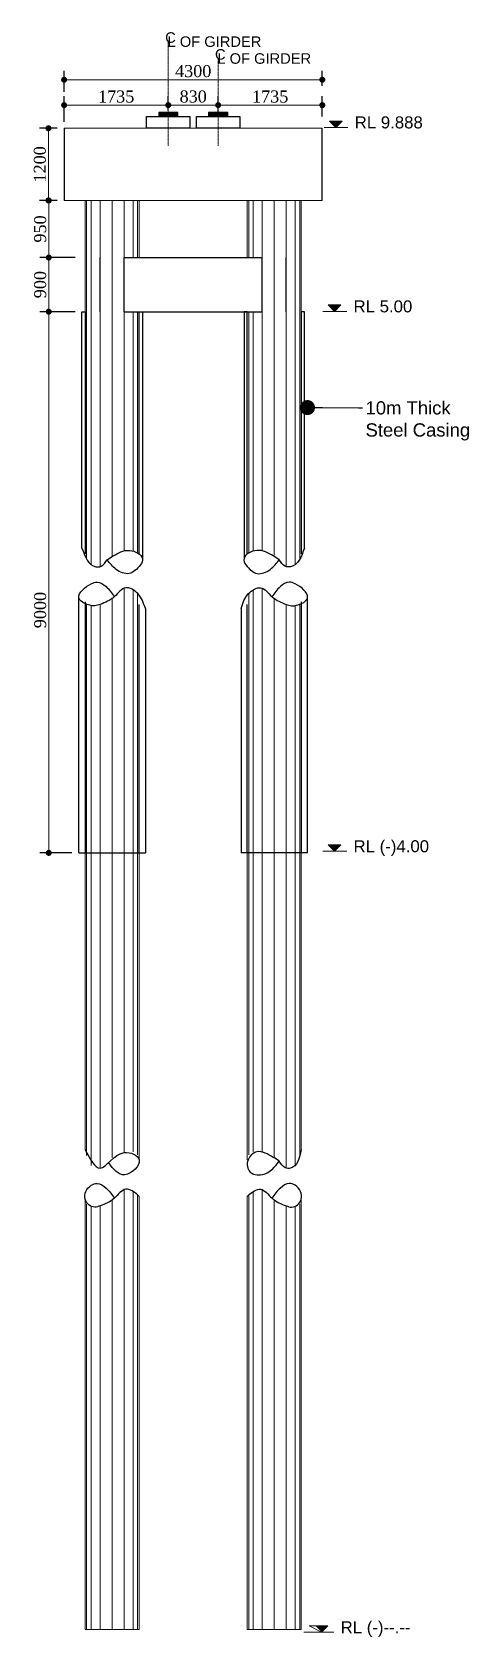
# Model space of a CAD drawing. Header units: millimetres. Extents: x -469201 to 35267, y 67768 to 197746.
# Drawn here: x -426178 to -418902, y 93268 to 119955 of the extents above; entities that cross this region are included whole.
import ezdxf

# ---------------------------------------------------------------- set-up
doc = ezdxf.new("R2010")
doc.units = ezdxf.units.MM
doc.header["$PDMODE"] = 2
doc.linetypes.add('CENTER', pattern=[2, 1.25, -0.25, 0.25, -0.25])
doc.layers.get('Defpoints').update_dxf_attribs({"lineweight": 13})
for name, color, linetype, lineweight in [('Center Line', 34, 'Continuous', 15), ('dim', 4, 'Continuous', 25), ('Dimision', 4, 'Continuous', 9), ('hatch', 65, 'Continuous', 9), ('Pile', 11, 'Continuous', 15), ('Pire Line', 11, 'Continuous', 25), ('Steel Casing', 70, 'Continuous', 30), ('Text', 7, 'Continuous', 15)]:
    doc.layers.add(name, color=color, linetype=linetype, lineweight=lineweight)
doc.styles.add('ROMANS', font='arial.ttf', dxfattribs={"height": 200})
doc.styles.get("Standard").update_dxf_attribs({"font": 'times.ttf'})
doc.dimstyles.new('ISO-25', dxfattribs={"dimtxt": 175, "dimasz": 100, "dimexe": 65, "dimexo": 115.625, "dimgap": 40, "dimtad": 1, "dimtoh": 1, "dimdec": 0, "dimtxsty": 'Standard', "dimblk": 'DOT', "dimcen": 300, "dimclrd": 256, "dimclre": 256, "dimclrt": 256, "dimadec": 0, "dimazin": 0, "dimtfac": 1, "dimtdec": 0, "dimtix": 1, "dimtmove": 0, "dimatfit": 3, "dimldrblk": 'DOT', "dimfxl": 75, "dimlwd": -1, "dimarcsym": 0})

msp = doc.modelspace()

# ---------------------------------------------------------------- texts
at = {"layer": 'Text', "style": 'ROMANS'}
for s, p in [('RL 9.888', (-420804.2, 118353.8)), ('RL 5.00', (-420823.8, 115294.6)), ('RL (-)4.00', (-420823.8, 106316.4)), ('RL (-)--.--', (-421038.8, 93328.6))]:
    msp.add_text(s, height=200, dxfattribs=at).set_placement(p)
at = {"layer": 'Text', "attachment_point": 1, "style": 'ROMANS'}
for s, insert, char_height, width in [('C', (-423960.6, 119952.7), 175, 8235.459), ('L OF GIRDER', (-423921.1, 119884.3), 175, 8235.459), ('C', (-423131.1, 119671.8), 175, 8235.459), ('L OF GIRDER', (-423091.6, 119603.4), 175, 8235.459), ('10m Thick Steel Casing ', (-420624.4, 113816.3), 220, 1816.52)]:
    msp.add_mtext(s, dxfattribs=dict(at, insert=insert, char_height=char_height, width=width))

# ---------------------------------------------------------------- blocks, each defined once
blk = doc.blocks.new('_Dot')
at = {"color": 0, "linetype": 'ByBlock', "lineweight": -2}
blk.add_line((-0.5, 0), (-1, 0), dxfattribs=at)
at = {"color": 0, "linetype": 'ByBlock', "const_width": 0.5}
blk.add_lwpolyline([(-0.25, 0, 1), (0.25, 0, 1)], format="xyb", close=True, dxfattribs=at)
blk = doc.blocks.new('*D52')
at = {"layer": 'Defpoints', "color": 0, "ltscale": 3, "transparency": 16777216}
for p in [(-425905, 118356), (-425644, 118356), (-425644, 117156)]:
    blk.add_point(p, dxfattribs=at)
at = {"layer": 'Dimision', "color": 1, "lineweight": -2, "ltscale": 3, "transparency": 16777216}
for p, q in [((-425760, 118356), (-426055, 118356)), ((-425760, 117156), (-426055, 117156))]:
    blk.add_line(p, q, dxfattribs=at)
at = {"layer": 'Dimision', "ltscale": 3, "transparency": 16777216}
blk.add_line((-425905, 117256), (-425905, 118256), dxfattribs=at)
at = {"layer": 'Dimision', "ltscale": 3, "transparency": 16777216, "xscale": 100, "yscale": 100, "zscale": 100}
for p, rotation in [((-425905, 118356), 90), ((-425905, 117156), 270)]:
    blk.add_blockref('_Dot', p, dxfattribs=dict(at, rotation=rotation))
at = {"layer": 'Dimision', "ltscale": 3, "transparency": 16777216, "insert": (-426047, 117756), "char_height": 200, "attachment_point": 5, "rotation": 90}
blk.add_mtext('1200', dxfattribs=at)
blk = doc.blocks.new('*D53')
at = {"layer": 'Defpoints', "color": 0, "ltscale": 3, "transparency": 16777216}
for p in [(-425344, 116206), (-425900, 115306), (-425344, 115306)]:
    blk.add_point(p, dxfattribs=at)
at = {"layer": 'Dimision', "color": 1, "lineweight": -2, "ltscale": 3, "transparency": 16777216}
for p, q in [((-425460, 116206), (-426050, 116206)), ((-425460, 115306), (-426050, 115306))]:
    blk.add_line(p, q, dxfattribs=at)
at = {"layer": 'Dimision', "ltscale": 3, "transparency": 16777216}
blk.add_line((-425900, 116106), (-425900, 115406), dxfattribs=at)
at = {"layer": 'Dimision', "ltscale": 3, "transparency": 16777216, "xscale": 100, "yscale": 100, "zscale": 100}
for p, rotation in [((-425900, 116206), 90), ((-425900, 115306), 270)]:
    blk.add_blockref('_Dot', p, dxfattribs=dict(at, rotation=rotation))
at = {"layer": 'Dimision', "ltscale": 3, "transparency": 16777216, "insert": (-426042, 115756), "char_height": 200, "attachment_point": 5, "rotation": 90}
blk.add_mtext('900', dxfattribs=at)
blk = doc.blocks.new('*D54')
at = {"layer": 'Defpoints', "color": 0, "ltscale": 3, "transparency": 16777216}
for p in [(-425900, 115306), (-425615, 115306), (-425398, 106306)]:
    blk.add_point(p, dxfattribs=at)
at = {"layer": 'Dimision', "color": 1, "lineweight": -2, "ltscale": 3, "transparency": 16777216}
for p, q in [((-425731, 115306), (-426050, 115306)), ((-425513, 106306), (-426050, 106306))]:
    blk.add_line(p, q, dxfattribs=at)
at = {"layer": 'Dimision', "ltscale": 3, "transparency": 16777216}
blk.add_line((-425900, 106406), (-425900, 115206), dxfattribs=at)
at = {"layer": 'Dimision', "ltscale": 3, "transparency": 16777216, "xscale": 100, "yscale": 100, "zscale": 100}
for p, rotation in [((-425900, 115306), 90), ((-425900, 106306), 270)]:
    blk.add_blockref('_Dot', p, dxfattribs=dict(at, rotation=rotation))
at = {"layer": 'Dimision', "ltscale": 3, "transparency": 16777216, "insert": (-426042, 110344), "char_height": 200, "attachment_point": 5, "rotation": 90}
blk.add_mtext('9000', dxfattribs=at)
blk = doc.blocks.new('*D55')
at = {"layer": 'Defpoints', "color": 0, "ltscale": 3, "transparency": 16777216}
for p in [(-425644, 118741), (-423909, 118542), (-425644, 118350)]:
    blk.add_point(p, dxfattribs=at)
at = {"layer": 'Dimision', "color": 1, "lineweight": -2, "ltscale": 3, "transparency": 16777216}
for p, q in [((-425644, 118465), (-425644, 118891)), ((-423909, 118658), (-423909, 118891))]:
    blk.add_line(p, q, dxfattribs=at)
at = {"layer": 'Dimision', "ltscale": 3, "transparency": 16777216}
blk.add_line((-424009, 118741), (-425544, 118741), dxfattribs=at)
at = {"layer": 'Dimision', "ltscale": 3, "transparency": 16777216, "xscale": 100, "yscale": 100, "zscale": 100, "rotation": 180}
blk.add_blockref('_Dot', (-425644, 118741), dxfattribs=at)
at = {"layer": 'Dimision', "ltscale": 3, "transparency": 16777216, "xscale": 100, "yscale": 100, "zscale": 100}
blk.add_blockref('_Dot', (-423909, 118741), dxfattribs=at)
at = {"layer": 'Dimision', "ltscale": 3, "transparency": 16777216, "insert": (-424777, 118883), "char_height": 200, "attachment_point": 5}
blk.add_mtext('1735', dxfattribs=at)
blk = doc.blocks.new('*D56')
at = {"layer": 'Defpoints', "color": 0, "ltscale": 3, "transparency": 16777216}
for p in [(-425644, 119163), (-425644, 118847), (-421344, 118945)]:
    blk.add_point(p, dxfattribs=at)
at = {"layer": 'Dimision', "color": 1, "lineweight": -2, "ltscale": 3, "transparency": 16777216}
for p, q in [((-425644, 118963), (-425644, 119313)), ((-421344, 119061), (-421344, 119313))]:
    blk.add_line(p, q, dxfattribs=at)
at = {"layer": 'Dimision', "ltscale": 3, "transparency": 16777216}
blk.add_line((-421444, 119163), (-425544, 119163), dxfattribs=at)
at = {"layer": 'Dimision', "ltscale": 3, "transparency": 16777216, "xscale": 100, "yscale": 100, "zscale": 100, "rotation": 180}
blk.add_blockref('_Dot', (-425644, 119163), dxfattribs=at)
at = {"layer": 'Dimision', "ltscale": 3, "transparency": 16777216, "xscale": 100, "yscale": 100, "zscale": 100}
blk.add_blockref('_Dot', (-421344, 119163), dxfattribs=at)
at = {"layer": 'Dimision', "ltscale": 3, "transparency": 16777216, "insert": (-423494, 119305), "char_height": 200, "attachment_point": 5}
blk.add_mtext('4300', dxfattribs=at)
blk = doc.blocks.new('*D57')
at = {"layer": 'Defpoints', "color": 0, "ltscale": 3, "transparency": 16777216}
for p in [(-421344, 118741), (-423079, 118452), (-421344, 118435)]:
    blk.add_point(p, dxfattribs=at)
at = {"layer": 'Dimision', "color": 1, "lineweight": -2, "ltscale": 3, "transparency": 16777216}
for p, q in [((-423079, 118567), (-423079, 118891)), ((-421344, 118551), (-421344, 118891))]:
    blk.add_line(p, q, dxfattribs=at)
at = {"layer": 'Dimision', "ltscale": 3, "transparency": 16777216}
blk.add_line((-422979, 118741), (-421444, 118741), dxfattribs=at)
at = {"layer": 'Dimision', "ltscale": 3, "transparency": 16777216, "xscale": 100, "yscale": 100, "zscale": 100, "rotation": 180}
blk.add_blockref('_Dot', (-423079, 118741), dxfattribs=at)
at = {"layer": 'Dimision', "ltscale": 3, "transparency": 16777216, "xscale": 100, "yscale": 100, "zscale": 100}
blk.add_blockref('_Dot', (-421344, 118741), dxfattribs=at)
at = {"layer": 'Dimision', "ltscale": 3, "transparency": 16777216, "insert": (-422212, 118883), "char_height": 200, "attachment_point": 5}
blk.add_mtext('1735', dxfattribs=at)
blk = doc.blocks.new('*D58')
at = {"layer": 'Defpoints', "color": 0, "ltscale": 3, "transparency": 16777216}
for p in [(-423909, 118741), (-423909, 118630), (-423079, 118536)]:
    blk.add_point(p, dxfattribs=at)
at = {"layer": 'Dimision', "color": 1, "lineweight": -2, "ltscale": 3, "transparency": 16777216}
for p, q in [((-423909, 118745), (-423909, 118891)), ((-423079, 118651), (-423079, 118891))]:
    blk.add_line(p, q, dxfattribs=at)
at = {"layer": 'Dimision', "ltscale": 3, "transparency": 16777216}
blk.add_line((-423179, 118741), (-423809, 118741), dxfattribs=at)
at = {"layer": 'Dimision', "ltscale": 3, "transparency": 16777216, "xscale": 100, "yscale": 100, "zscale": 100, "rotation": 180}
blk.add_blockref('_Dot', (-423909, 118741), dxfattribs=at)
at = {"layer": 'Dimision', "ltscale": 3, "transparency": 16777216, "xscale": 100, "yscale": 100, "zscale": 100}
blk.add_blockref('_Dot', (-423079, 118741), dxfattribs=at)
at = {"layer": 'Dimision', "ltscale": 3, "transparency": 16777216, "insert": (-423494, 118883), "char_height": 200, "attachment_point": 5}
blk.add_mtext('830', dxfattribs=at)
blk = doc.blocks.new('*D59')
at = {"layer": 'Defpoints', "color": 0, "ltscale": 0.25, "transparency": 16777216}
for p in [(-425900, 117156), (-425644, 117156), (-425344, 116206)]:
    blk.add_point(p, dxfattribs=at)
at = {"layer": 'Dimision', "color": 1, "lineweight": -2, "ltscale": 0.25, "transparency": 16777216}
for p, q in [((-425760, 117156), (-426050, 117156)), ((-425460, 116206), (-426050, 116206))]:
    blk.add_line(p, q, dxfattribs=at)
at = {"layer": 'Dimision', "ltscale": 0.25, "transparency": 16777216}
blk.add_line((-425900, 116306), (-425900, 117056), dxfattribs=at)
at = {"layer": 'Dimision', "ltscale": 0.25, "transparency": 16777216, "xscale": 100, "yscale": 100, "zscale": 100}
for p, rotation in [((-425900, 117156), 90), ((-425900, 116206), 270)]:
    blk.add_blockref('_Dot', p, dxfattribs=dict(at, rotation=rotation))
at = {"layer": 'Dimision', "ltscale": 0.25, "transparency": 16777216, "insert": (-426042, 116681), "char_height": 200, "attachment_point": 5, "rotation": 90}
blk.add_mtext('950', dxfattribs=at)

# ---------------------------------------------------------------- dimensions: what is measured, and where the dimension line sits
at = {"layer": 'Dimision', "ltscale": 3}
for base, p1, p2, picture, middle in [((-425644.2, 119163.4), (-421344.2, 118945.3), (-425644.2, 118846.9), '*D56', (-423494.2, 119305.1)), ((-423909.2, 118740.9), (-423079.3, 118535.8), (-423909.2, 118629.6), '*D58', (-423494.2, 118882.6)), ((-421344.2, 118740.9), (-423079.2, 118451.6), (-421344.2, 118435.3), '*D57', (-422211.7, 118882.9))]:
    dim = msp.add_linear_dim(base=base, p1=p1, p2=p2, dimstyle='ISO-25', override={"dimtxt": 200, "dimexe": 150, "dimclre": 1}, dxfattribs=at)
    dim.commit()
    dim.dimension.update_dxf_attribs({"geometry": picture, "text_midpoint": middle})
for base, p1, p2, angle, picture, middle in [((-425644.2, 118740.9), (-423909.2, 118542.4), (-425644.2, 118349.8), 180, '*D55', (-424776.7, 118882.9)), ((-425905, 118355.6), (-425644.2, 117155.6), (-425644.2, 118355.6), 90, '*D52', (-426046.8, 117755.6)), ((-425900.2, 115305.6), (-425344.2, 116205.6), (-425344.2, 115305.6), 90, '*D53', (-426042.2, 115755.6))]:
    dim = msp.add_linear_dim(base=base, p1=p1, p2=p2, angle=angle, dimstyle='ISO-25', override={"dimtxt": 200, "dimexe": 150, "dimclre": 1}, dxfattribs=at)
    dim.commit()
    dim.dimension.update_dxf_attribs({"geometry": picture, "text_midpoint": middle})
at = {"layer": 'Dimision', "ltscale": 0.25}
dim = msp.add_linear_dim(base=(-425900.2, 117155.6), p1=(-425344.2, 116205.6), p2=(-425644.2, 117155.6), angle=90, dimstyle='ISO-25', override={"dimtxt": 200, "dimexe": 150, "dimclre": 1, "dimtmove": 1}, dxfattribs=at)
dim.commit()
dim.dimension.update_dxf_attribs({"geometry": '*D59', "text_midpoint": (-426042.2, 116680.6)})
at = {"layer": 'Dimision', "ltscale": 3}
dim = msp.add_linear_dim(base=(-425900.2, 115305.6), p1=(-425397.6, 106305.6), p2=(-425615, 115305.6), angle=90, dimstyle='ISO-25', override={"dimtxt": 200, "dimexe": 150, "dimclre": 1}, dxfattribs=at)
dim.commit()
dim.dimension.update_dxf_attribs({"geometry": '*D54', "text_midpoint": (-425900.2, 110343.9), "dimtype": 160})

# ---------------------------------------------------------------- hatches: boundary and pattern name
at = {"layer": 'Dimision', "ltscale": 5}
for points in [[(-421226.8, 118476.6), (-421014.7, 118476.6), (-421120.7, 118370.5)], [(-421246.4, 115417.4), (-421034.3, 115417.4), (-421140.3, 115311.3)], [(-421246.4, 106439.2), (-421034.3, 106439.2), (-421140.3, 106333.1)], [(-421461.4, 93451.3), (-421249.3, 93451.3), (-421355.3, 93345.3)]]:
    msp.add_hatch(color=256, dxfattribs=at).paths.add_polyline_path(points)
at = {"layer": 'Pire Line', "ltscale": 3}
h = msp.add_hatch(color=256, dxfattribs=at)
h.paths.add_polyline_path([(-423749.2, 118618.6), (-423916.3, 118618.6), (-423916.3, 118553.6), (-423749.2, 118553.6)])
h.paths.add_polyline_path([(-423916.3, 118618.6), (-424069.2, 118618.6), (-424069.2, 118553.6), (-423916.3, 118553.6)])
h = msp.add_hatch(color=256, dxfattribs=at)
h.paths.add_polyline_path([(-422919.7, 118618.6), (-423086.8, 118618.6), (-423086.8, 118553.6), (-422919.7, 118553.6)])
h.paths.add_polyline_path([(-423086.8, 118618.6), (-423239.7, 118618.6), (-423239.7, 118553.6), (-423086.8, 118553.6)])

# ---------------------------------------------------------------- linework, layer by layer
at = {"layer": 'Center Line', "linetype": 'CENTER'}
for p, q in [((-423909.2, 118061.9), (-423909.2, 119785.4)), ((-423079.7, 118061.9), (-423079.7, 119504.5))]:
    msp.add_line(p, q, dxfattribs=at)
at = {"layer": 'dim', "ltscale": 30}
for points in [[(-425347.6, 111375.1), (-425115.8, 111065.3), (-425026, 111072.7), (-424924.8, 111178.7), (-424827.4, 111244.6), (-424553.2, 111336.3), (-424340.9, 111199), (-424464.9, 111000.3), (-424558.4, 110952.6), (-424777.5, 111021.2), (-424924.8, 111178.7)], [(-421640.8, 111375.1), (-421872.6, 111065.3), (-421962.5, 111072.7), (-422063.7, 111178.7), (-422161, 111244.6), (-422435.2, 111336.3), (-422647.6, 111199), (-422523.6, 111000.3), (-422430, 110952.6), (-422210.9, 111021.2), (-422063.7, 111178.7)], [(-424290.9, 110372.7), (-424417.8, 110617.5), (-424615.4, 110714.1), (-424807.7, 110566), (-425043.2, 110438.8), (-425133.9, 110416.7), (-425397.5, 110549.6), (-425191.1, 110780.5), (-425095.3, 110809), (-424945.6, 110735.2), (-424807.7, 110566)], [(-422697.6, 110372.7), (-422570.7, 110617.5), (-422373, 110714.1), (-422180.8, 110566), (-421945.2, 110438.8), (-421854.5, 110416.7), (-421590.9, 110549.6), (-421797.3, 110780.5), (-421893.2, 110809), (-422042.9, 110735.2), (-422180.8, 110566)], [(-425293.4, 101373.3), (-425044.2, 101064.3), (-424644.2, 101321.7), (-424394.2, 101201.4), (-424630.9, 100954), (-424903.8, 101154.9)], [(-421695, 101373.3), (-421872.6, 101063.5), (-421962.5, 101070.9), (-422063.7, 101176.9), (-422161.1, 101242.8), (-422435.3, 101334.5), (-422580.8, 101201.4), (-422544.7, 100998.5), (-422430, 100950.7), (-422211, 101019.4), (-422063.7, 101176.9)], [(-424394.2, 100592.3), (-424417.7, 100615.6), (-424615.4, 100712.2), (-424807.6, 100564.1), (-425043.2, 100437), (-425133.9, 100414.9), (-425294.2, 100547.8), (-425191.1, 100778.6), (-425095.2, 100807.2), (-424945.5, 100733.3), (-424807.6, 100564.1)], [(-422594.2, 100592.3), (-422570.7, 100615.6), (-422373, 100712.2), (-422180.8, 100564.1), (-421945.2, 100437), (-421854.6, 100414.9), (-421694.2, 100547.8), (-421797.4, 100778.6), (-421893.2, 100807.2), (-422042.9, 100733.3), (-422180.8, 100564.1)]]:
    msp.add_spline(points, degree=3, dxfattribs=at)
at = {"layer": 'Dimision', "ltscale": 5}
for p, q in [((-420917.5, 118370.5), (-421314.4, 118370.5)), ((-420937.1, 115311.3), (-421334, 115311.3)), ((-420937.1, 106333.1), (-421334, 106333.1)), ((-421152.1, 93345.3), (-421649, 93345.3))]:
    msp.add_line(p, q, dxfattribs=at)
for points in [[(-421226.8, 118476.6), (-421014.7, 118476.6), (-421120.7, 118370.5)], [(-421246.4, 115417.4), (-421034.3, 115417.4), (-421140.3, 115311.3)], [(-421246.4, 106439.2), (-421034.3, 106439.2), (-421140.3, 106333.1)], [(-421561.4, 93451.3), (-421249.3, 93451.3), (-421355.3, 93345.3)]]:
    msp.add_lwpolyline(points, close=True, dxfattribs=at)
at = {"layer": 'hatch', "ltscale": 3}
for p, q in [((-425269.2, 111191.3), (-425269.2, 117155.6)), ((-425194.2, 116205.6), (-425194.2, 117155.6)), ((-425194.2, 111105.1), (-425194.2, 117155.6)), ((-425044.2, 111063.1), (-425044.2, 117155.6)), ((-424844.2, 111235.3), (-424844.2, 117155.6)), ((-424844.2, 111235.3), (-424844.2, 117155.6)), ((-424844.2, 111235.3), (-424844.2, 117155.6)), ((-424844.2, 111235.3), (-424844.2, 117155.6)), ((-424644.2, 111322.5), (-424644.2, 117155.6)), ((-424494.2, 116205.6), (-424494.2, 117155.6)), ((-424419.2, 116205.6), (-424419.2, 117155.6)), ((-424394.2, 116205.6), (-424394.2, 117155.6)), ((-422594.2, 116205.6), (-422594.2, 117155.6)), ((-422569.2, 116205.6), (-422569.2, 117155.6)), ((-422494.2, 116205.6), (-422494.2, 117155.6)), ((-422344.2, 111322.5), (-422344.2, 117155.6)), ((-422144.2, 111235.3), (-422144.2, 117155.6)), ((-422144.2, 111235.3), (-422144.2, 117155.6)), ((-422144.2, 111235.3), (-422144.2, 117155.6)), ((-422144.2, 111235.3), (-422144.2, 117155.6)), ((-421944.2, 111063.1), (-421944.2, 117155.6)), ((-421794.2, 116205.6), (-421794.2, 117155.6)), ((-421794.2, 111105.1), (-421794.2, 117155.6)), ((-421719.2, 111191.3), (-421719.2, 117155.6)), ((-425194.2, 111100.6), (-425194.2, 115305.6)), ((-424494.2, 111337), (-424494.2, 115305.6)), ((-424419.2, 111308), (-424419.2, 115305.6)), ((-424394.2, 111326.5), (-424394.2, 115305.6)), ((-422594.2, 111326.5), (-422594.2, 115305.6)), ((-422569.2, 111308), (-422569.2, 115305.6)), ((-422494.2, 111337), (-422494.2, 115305.6)), ((-421794.2, 111100.6), (-421794.2, 115305.6)), ((-424844.2, 101233.4), (-424844.2, 110535.8)), ((-424844.2, 101233.4), (-424844.2, 110535.8)), ((-424844.2, 101233.4), (-424844.2, 110535.8)), ((-424844.2, 101233.4), (-424844.2, 110535.8)), ((-424644.2, 101321.7), (-424644.2, 110706.4)), ((-424494.2, 101333.3), (-424494.2, 110675.5)), ((-424419.2, 101286.4), (-424419.2, 110619)), ((-422569.2, 101286.4), (-422569.2, 110619)), ((-422494.2, 101333.3), (-422494.2, 110675.5)), ((-422344.2, 101321.7), (-422344.2, 110706.4)), ((-422144.2, 101233.4), (-422144.2, 110535.8)), ((-422144.2, 101233.4), (-422144.2, 110535.8)), ((-422144.2, 101233.4), (-422144.2, 110535.8)), ((-422144.2, 101233.4), (-422144.2, 110535.8)), ((-425269.2, 101271.1), (-425269.2, 110446.3)), ((-425194.2, 101112), (-425194.2, 110425.5)), ((-425194.2, 101109.4), (-425194.2, 110414.9)), ((-425044.2, 101061.2), (-425044.2, 110438.5)), ((-421944.2, 101061.2), (-421944.2, 110438.5)), ((-421794.2, 101112), (-421794.2, 110425.5)), ((-421794.2, 101109.4), (-421794.2, 110414.9)), ((-421719.2, 101271.1), (-421719.2, 110446.3)), ((-424644.2, 93390.5), (-424644.2, 100704.4)), ((-424494.2, 93390.5), (-424494.2, 100675.9)), ((-424419.2, 93390.5), (-424419.2, 100617)), ((-422569.2, 93390.5), (-422569.2, 100617)), ((-422494.2, 93390.5), (-422494.2, 100675.9)), ((-422344.2, 93390.5), (-422344.2, 100704.4)), ((-425269.2, 93390.5), (-425269.2, 100462)), ((-425194.2, 93390.5), (-425194.2, 100428.6)), ((-425194.2, 93390.5), (-425194.2, 100411.7)), ((-425044.2, 93390.5), (-425044.2, 100436.7)), ((-424844.2, 93390.5), (-424844.2, 100534.1)), ((-424844.2, 93390.5), (-424844.2, 100534.1)), ((-424844.2, 93390.5), (-424844.2, 100534.1)), ((-424844.2, 93390.5), (-424844.2, 100534.1)), ((-422144.2, 93390.5), (-422144.2, 100534.1)), ((-422144.2, 93390.5), (-422144.2, 100534.1)), ((-422144.2, 93390.5), (-422144.2, 100534.1)), ((-422144.2, 93390.5), (-422144.2, 100534.1)), ((-421944.2, 93390.5), (-421944.2, 100436.7)), ((-421794.2, 93390.5), (-421794.2, 100428.6)), ((-421794.2, 93390.5), (-421794.2, 100411.7)), ((-421719.2, 93390.5), (-421719.2, 100462))]:
    msp.add_line(p, q, dxfattribs=at)
at = {"layer": 'Pile', "ltscale": 3}
for p, q in [((-421344.2, 118355.6), (-425644.2, 118355.6)), ((-421344.2, 117155.6), (-425644.2, 117155.6)), ((-424394.2, 117155.6), (-424394.2, 116205.6)), ((-422594.2, 117155.6), (-422594.2, 116205.6)), ((-424394.2, 115305.6), (-424394.2, 111273.8)), ((-422594.2, 115305.6), (-422594.2, 111273.8)), ((-425293.8, 110482.7), (-425293.4, 101373.3)), ((-424394.2, 110437.9), (-424394.2, 101201.4)), ((-422594.2, 110437.9), (-422594.2, 101201.4)), ((-421694.6, 110482.7), (-421695, 101373.3)), ((-425294.2, 100564.3), (-425294.2, 93390.5)), ((-424394.2, 93390.5), (-424394.2, 100592.3)), ((-424394.2, 100375.8), (-424394.2, 93390.5)), ((-422594.2, 93390.5), (-422594.2, 100592.3)), ((-422594.2, 100375.8), (-422594.2, 93390.5)), ((-421694.2, 100564.3), (-421694.2, 93390.5)), ((-424394.2, 93390.5), (-425294.2, 93390.5)), ((-422594.2, 93390.5), (-421694.2, 93390.5))]:
    msp.add_line(p, q, dxfattribs=at)
for points in [[(-425294.2, 117155.6), (-425294.2, 116205.6), (-425293.9, 111280.2)], [(-421694.2, 117155.6), (-421694.3, 116205.6), (-421694.5, 111280.2)]]:
    msp.add_lwpolyline(points, dxfattribs=at)
at = {"layer": 'Pire Line', "ltscale": 3}
for p, q in [((-425644.2, 118355.6), (-425644.2, 117155.6)), ((-421344.2, 117155.6), (-421344.2, 118355.6)), ((-425044.2, 115305.6), (-425044.2, 116205.6)), ((-424644.2, 116205.6), (-422344.2, 116205.6)), ((-424644.2, 115305.6), (-424644.2, 116205.6)), ((-424643.8, 115305.6), (-424643.8, 116205.6)), ((-424643.7, 115305.6), (-424643.7, 116205.6)), ((-422344.7, 115305.6), (-422344.7, 116205.6)), ((-422344.6, 115305.6), (-422344.6, 116205.6)), ((-422344.2, 115305.6), (-422344.2, 116205.6)), ((-422344.2, 115305.6), (-422344.2, 116205.6)), ((-421944.2, 115305.6), (-421944.2, 116205.6)), ((-424644.2, 115305.6), (-422344.2, 115305.6))]:
    msp.add_line(p, q, dxfattribs=at)
for points in [[(-424269.2, 118553.6), (-423549.2, 118553.6), (-423549.2, 118355.6), (-424269.2, 118355.6)], [(-423439.7, 118553.6), (-422719.7, 118553.6), (-422719.7, 118355.6), (-423439.7, 118355.6)]]:
    msp.add_lwpolyline(points, close=True, dxfattribs=at)
at = {"layer": 'Pire Line', "ltscale": 5}
for points in [[(-423749.2, 118618.6), (-424069.2, 118618.6), (-424069.2, 118553.6), (-423749.2, 118553.6)], [(-422919.7, 118618.6), (-423239.7, 118618.6), (-423239.7, 118553.6), (-422919.7, 118553.6)]]:
    msp.add_lwpolyline(points, close=True, dxfattribs=at)
at = {"layer": 'Steel Casing', "linetype": 'Continuous', "ltscale": 0.3}
for p, q in [((-425397.5, 106305.6), (-424290.8, 106305.6)), ((-421590.9, 106305.6), (-422697.6, 106305.6))]:
    msp.add_line(p, q, dxfattribs=at)
for points in [[(-425347.6, 111375.1), (-425347.6, 115305.6), (-425294.3, 115305.6), (-425294.3, 111280.8)], [(-424394.2, 111273.8), (-424394.2, 115305.6), (-424340.9, 115305.6), (-424340.9, 111190)], [(-422594.2, 111273.8), (-422594.2, 115305.6), (-422647.5, 115305.6), (-422647.6, 111190)], [(-421640.8, 111375.1), (-421640.8, 115305.6), (-421694.1, 115305.6), (-421694.1, 111280.8)], [(-425397.5, 106305.6), (-425397.5, 110581.7)], [(-421590.9, 106305.6), (-421590.9, 110581.7)], [(-425294.2, 110483), (-425294.2, 106305.6)], [(-424394.2, 106305.6), (-424394.2, 110437.8)], [(-424290.9, 110372.7), (-424290.8, 106305.6)], [(-422697.6, 110372.7), (-422697.6, 106305.6)], [(-422594.2, 106305.6), (-422594.2, 110437.8)], [(-421694.2, 110483), (-421694.2, 106305.6)]]:
    msp.add_lwpolyline(points, dxfattribs=at)

msp.set_redraw_order([(e.dxf.handle, doc.entitydb.next_handle()) for e in msp.query("TEXT MTEXT ATTDEF DIMENSION ARC_DIMENSION")])  # texts and dimensions are drawn at this point

# ---------------------------------------------------------------- leaders
at = {"ltscale": 0.25}
msp.add_leader([(-421590.9, 113711.1), (-420739.6, 113709), (-420676, 113709)], dimstyle='ISO-25', override={"dimasz": 250, "dimgap": 40, "dimtad": 0, "dimfxl": 35, "dimfxlon": 1, "dimarcsym": 2}, dxfattribs=at)

doc.saveas('drawing.dxf')
